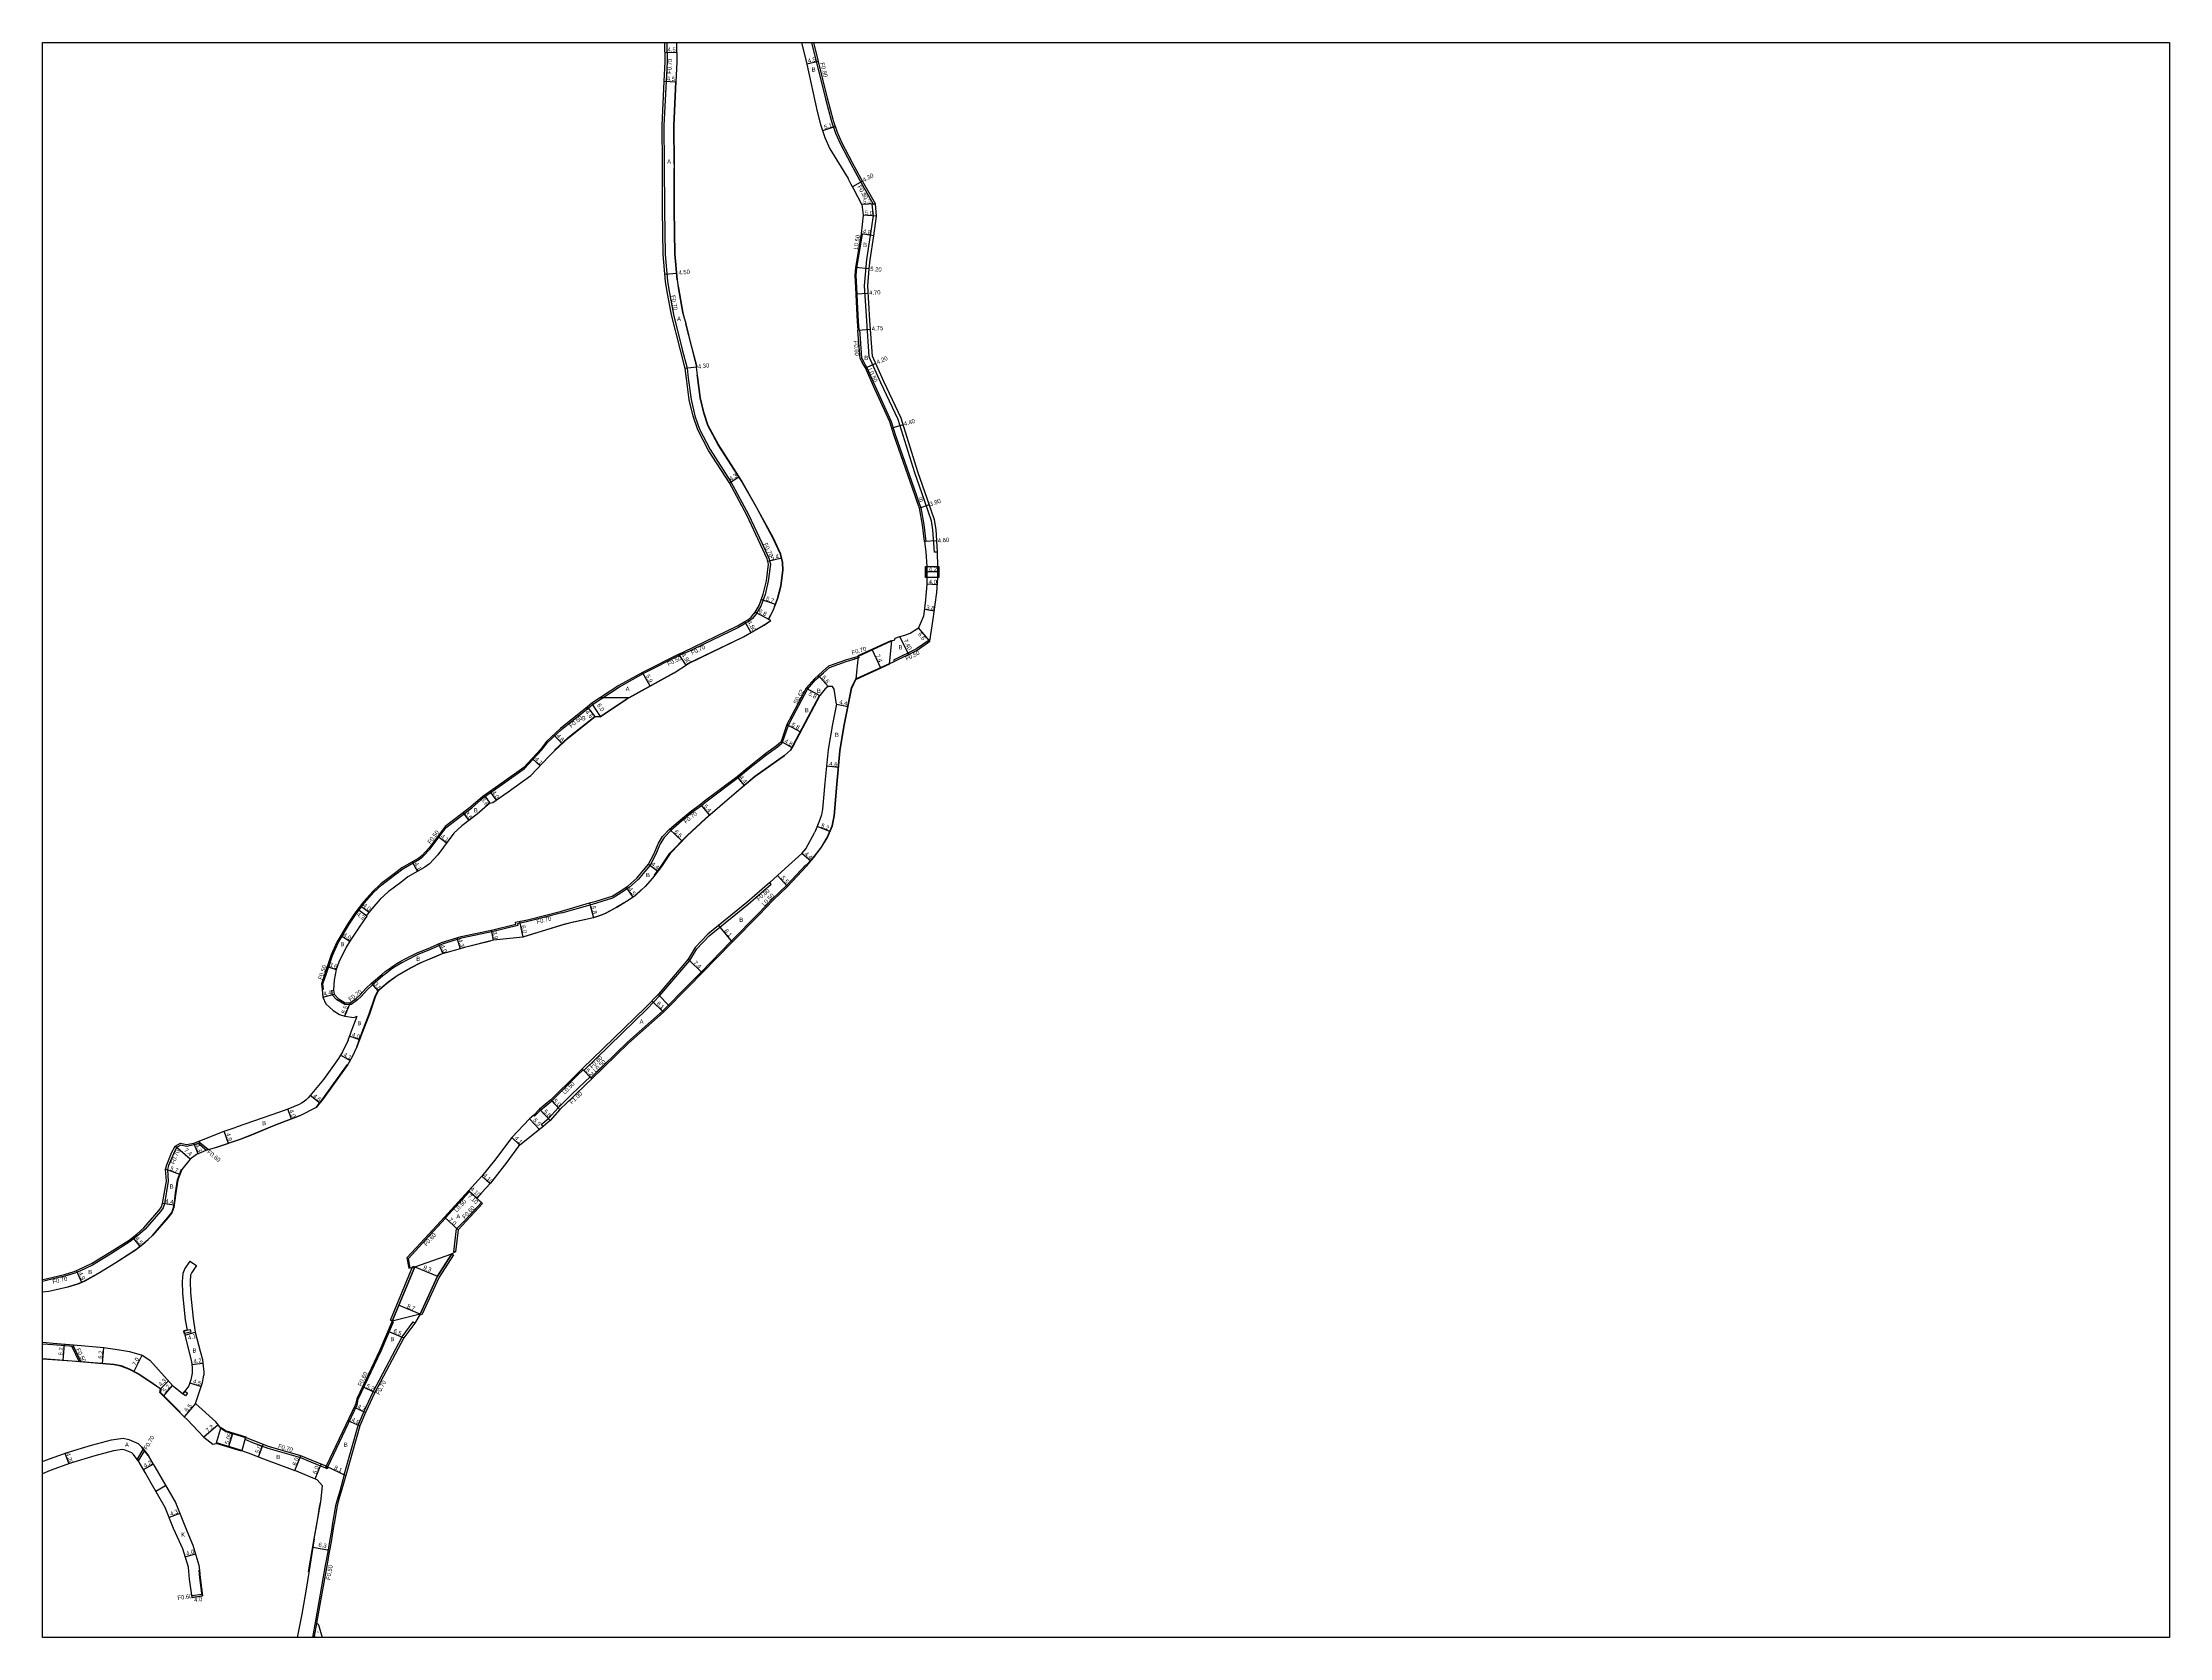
# Model space of a CAD drawing. Header units: metres. Extents: x -8000 to -4000, y -105000 to -102000.
# Drawn here: x -7200 to -6400, y -104400 to -103800 of the extents above; entities that cross this region are included whole.
import ezdxf

# ---------------------------------------------------------------- set-up
doc = ezdxf.new("R2010")
doc.units = ezdxf.units.M
doc.header["$LTSCALE"] = 2.5
for name, color, linetype in [('側溝・桝', 7, 'Continuous'), ('図郭', 7, 'Continuous'), ('幅員', 7, 'Continuous'), ('歩道・分離帯・安全施設', 7, 'Continuous'), ('舗装', 7, 'Continuous'), ('道路', 7, 'Continuous')]:
    doc.layers.add(name, color=color, linetype=linetype)
doc.styles.get("Standard").update_dxf_attribs({"font": ''})
doc.styles.add('YOKO_DECO', font='')
doc.styles.get('Standard').set_extended_font_data('@MS PGothic')
doc.styles.get('YOKO_DECO').set_extended_font_data('MS PGothic')

msp = doc.modelspace()

# ---------------------------------------------------------------- linework, layer by layer
at = {"layer": '側溝・桝'}
for points in [[(-6965.23, -103800), (-6965.05, -103807.28), (-6965.47, -103814.57), (-6966.25, -103831.17), (-6966.14, -103845.76), (-6966.1, -103862.92), (-6965.85, -103879.72), (-6964.96, -103889.77), (-6964.45, -103892.9), (-6962.73, -103902.33), (-6959.42, -103915.51), (-6957.59, -103922.53), (-6957.12, -103926.31), (-6956.06, -103934.28), (-6954.66, -103940.38), (-6952.93, -103945.47), (-6948.93, -103953.07), (-6941.06, -103965.29), (-6934.5, -103977.53), (-6929.35, -103988.51), (-6926.77, -103993.99), (-6926.24, -103996.24), (-6927.02, -104002.58), (-6928.26, -104007.69), (-6929.87, -104012.04), (-6931.41, -104014.62), (-6931.87, -104015.33), (-6932.4, -104016), (-6932.99, -104016.63), (-6933.63, -104017.2), (-6934.32, -104017.72), (-6935.52, -104018.45), (-6938.25, -104020), (-6958.51, -104029.83), (-6958.82, -104029.2)], [(-6910.71, -103800), (-6905.46, -103821.12), (-6903.24, -103829.66), (-6901.75, -103834.12), (-6899.91, -103838.18), (-6896.01, -103845.58), (-6892.75, -103851.65), (-6887.57, -103860.77), (-6886.69, -103860.69)], [(-6863.34, -103991.72), (-6864.54, -103991.74), (-6865.08, -103983.33), (-6865.65, -103979.89), (-6868.32, -103972.34), (-6871.88, -103961.84), (-6878.21, -103941.81), (-6884.71, -103928.07), (-6889.07, -103918.25), (-6890.02, -103904.69), (-6890.82, -103891.5), (-6889.94, -103881.61), (-6887.5, -103865.25), (-6887.89, -103860.8), (-6886.69, -103860.69)], [(-6892.84, -103908.14), (-6893.07, -103904.91), (-6893.46, -103897.5), (-6893.64, -103894.63), (-6893.95, -103887.57), (-6893.73, -103884.75), (-6891.59, -103872.04), (-6892.08, -103871.96)], [(-6893.34, -103908.18), (-6892.74, -103908.14), (-6892.51, -103911.37), (-6891.91, -103918.73), (-6891.16, -103920.04), (-6891.68, -103920.34)], [(-6891.25, -103920.09), (-6890.07, -103922.16), (-6887.01, -103929.06), (-6880.82, -103942.51), (-6879.27, -103947.42), (-6871.31, -103970.37), (-6870.4, -103973.06), (-6869.68, -103975.1), (-6868.48, -103981.32), (-6867.71, -103987.66), (-6868.21, -103987.72)], [(-6994.7, -104050.31), (-6994.69, -104050.3), (-6993.14, -104048.98), (-6982.97, -104042.32), (-6974.04, -104037.39), (-6960.41, -104030.53), (-6958.6, -104029.65), (-6958.82, -104029.2)], [(-6928.08, -104068.26), (-6927.54, -104067.83), (-6923.51, -104064.96), (-6921.88, -104063.53), (-6921.66, -104063.15), (-6919.45, -104056.84), (-6917.65, -104053.38), (-6912.22, -104043.29), (-6909.25, -104039.75), (-6906.24, -104037.08), (-6903.94, -104035.07), (-6897.69, -104032.79), (-6894.39, -104031.82)], [(-6893.1, -104030.8), (-6892.91, -104031.47), (-6894.37, -104031.9)], [(-6866.25, -104025.24), (-6866.53, -104024.83), (-6871.3, -104028.1), (-6879.94, -104032.35), (-6879.72, -104032.8)], [(-7094.85, -104156.2), (-7094.36, -104156.15), (-7094.55, -104154.15), (-7093.37, -104150.55), (-7090.97, -104143.43), (-7088.86, -104138.66), (-7084.59, -104131.52), (-7082.08, -104127.8), (-7078.9, -104123.64), (-7075.49, -104119.79), (-7072.39, -104116.9), (-7067.49, -104113.1), (-7064.54, -104110.86), (-7058.2, -104107.26), (-7056.91, -104106.25), (-7054.14, -104103.28), (-7048.18, -104095.29), (-7038.54, -104087.93), (-7034.13, -104084.07), (-7026.98, -104079.01), (-7018.69, -104073.06), (-7012.27, -104066.23), (-7010.08, -104063.3), (-7004.86, -104058.44), (-6995.24, -104050.74)], [(-6928.03, -104068.32), (-6934.42, -104073.34), (-6938.33, -104076.62), (-6950.56, -104085.77), (-6952.13, -104087.12), (-6956.01, -104089.95), (-6959.65, -104092.91), (-6963.65, -104096.43), (-6966.24, -104099.11), (-6967.75, -104101.48), (-6969.49, -104105.59), (-6971.46, -104109.41), (-6972.06, -104110.19), (-6973.42, -104111.85), (-6976.01, -104114.82), (-6979.39, -104117.91), (-6982.35, -104119.9), (-6985.43, -104121.75), (-6985.51, -104121.78)], [(-6912.58, -104109.72), (-6912.95, -104109.37), (-6920.21, -104117.11), (-6925.6, -104122.27), (-6930.78, -104127.76), (-6940.94, -104138.05), (-6952.27, -104149.67), (-6957.1, -104154.65), (-6966.76, -104164.38), (-6979.96, -104176.08), (-6993.73, -104189.44)], [(-6997.01, -104186.07), (-6996.45, -104186.65), (-6972.64, -104163.55), (-6967.79, -104158.55), (-6956.56, -104145.34), (-6953.9, -104140.99), (-6949.21, -104136.01), (-6934.59, -104124.11), (-6925.92, -104116.6), (-6926.44, -104116)], [(-7004.64, -104127.43), (-7017.49, -104130.71), (-7021.31, -104131.49), (-7021.17, -104132.15), (-7030.96, -104134.6), (-7032.2, -104134.86), (-7042.41, -104136.99), (-7049.69, -104139.24), (-7053.86, -104141.04), (-7059.04, -104143.17), (-7063.04, -104145.22), (-7064.86, -104146.2), (-7066.36, -104147.08), (-7067.82, -104148.02), (-7069.25, -104149.01), (-7070.64, -104150.06), (-7071.99, -104151.16), (-7075.77, -104154.36), (-7077.85, -104156.37), (-7080.04, -104158.72), (-7081.56, -104160.11), (-7083.91, -104161.84), (-7086.31, -104161.94), (-7089.25, -104160.16), (-7090.98, -104158.33), (-7091.21, -104156.6), (-7090.52, -104156.5)], [(-7004.64, -104127.43), (-6994.07, -104124.35), (-6991.53, -104123.7), (-6985.51, -104121.78)], [(-7015.26, -104203.52), (-7014.91, -104203.87), (-7012.69, -104201.67), (-7008.48, -104198.17), (-6998.61, -104188.33), (-6996.66, -104186.43)], [(-7011.76, -104207.75), (-7012.4, -104206.98), (-7009.73, -104204.79), (-7006.1, -104200.74), (-7000.92, -104195.61), (-6996.06, -104191), (-6994.08, -104189.09), (-6993.39, -104189.8)], [(-7141.13, -104213.25), (-7140.87, -104213.9), (-7142.92, -104214.71), (-7145.85, -104215.31), (-7148.02, -104214.85), (-7149.6, -104215.7), (-7150.8, -104218.03), (-7152.58, -104222.39), (-7153.02, -104223.93), (-7152.7, -104228.37), (-7154.13, -104236.85), (-7154.57, -104238.35), (-7155.64, -104239.73), (-7161.42, -104246.45), (-7164.15, -104248.77), (-7167.01, -104251.06), (-7174.43, -104255.8), (-7181.2, -104259.96), (-7186.03, -104262.17), (-7187.87, -104262.98), (-7191.56, -104264.14), (-7198.52, -104265.71), (-7200, -104266.05)], [(-7138.32, -104216.76), (-7141.51, -104214.15)], [(-7137.62, -104216.56), (-7140.87, -104213.9)], [(-7048.45, -104242.18), (-7039.36, -104232.28), (-7039.73, -104231.94)], [(-7044.69, -104254.99), (-7045.29, -104254.92), (-7044.24, -104246.31), (-7041.05, -104242.99), (-7034.94, -104236.34)], [(-7061.7, -104260.9), (-7062.34, -104257.4), (-7055.79, -104250.29), (-7048.38, -104242.25), (-7048.82, -104241.84)], [(-7092.72, -104335.86), (-7081.7, -104312.52), (-7081.26, -104310.39), (-7072.63, -104292.17), (-7067.96, -104281.2), (-7068.51, -104280.96)], [(-7086.61, -104338.87), (-7081.34, -104320.2), (-7079.17, -104315.12), (-7075.6, -104307.55), (-7064.72, -104286.88), (-7060.57, -104281.32), (-7060.01, -104281.74)], [(-7188.35, -104289.9), (-7188.41, -104290.6), (-7196.1, -104289.94), (-7200, -104289.65)], [(-7188.99, -104290.55), (-7186.21, -104296.3)], [(-7188.41, -104290.6), (-7185.63, -104296.35)], [(-7123.63, -104324.78), (-7123.89, -104325.43), (-7121.05, -104326.6), (-7115.25, -104328.84), (-7103.03, -104332.32), (-7098.89, -104334.04), (-7093.56, -104336.23)], [(-7162.13, -104329.07), (-7164.46, -104332.92)], [(-7161.67, -104329.66), (-7164, -104333.51)], [(-7086.61, -104338.87), (-7088.15, -104344.96), (-7089.19, -104348.26), (-7089.76, -104350.42), (-7090.88, -104357), (-7091.06, -104357.92)], [(-7091.06, -104357.92), (-7091.33, -104359.81), (-7092.01, -104363.91), (-7092.72, -104367.76), (-7093.64, -104372.97), (-7097.39, -104393.74), (-7098.41, -104400)], [(-7143.86, -104384.22), (-7139.9, -104383.69)], [(-7143.78, -104384.82), (-7139.81, -104384.28)], [(-7097.01, -104394.72), (-7097.8, -104399.57)]]:
    msp.add_lwpolyline(points, dxfattribs=at)
at = {"layer": '側溝・桝', "flags": 128}
for points in [[(-6894.37, -104031.9), (-6894.57, -104031.23)], [(-6928.47, -104067.77), (-6928.03, -104068.32)]]:
    msp.add_lwpolyline(points, dxfattribs=at)
at = {"layer": '側溝・桝'}
for points in [[(-6995.55, -104050.35), (-6995.01, -104049.92), (-6994.57, -104050.46), (-6995.12, -104050.9)], [(-7144.23, -104285.14), (-7146.68, -104285.64), (-7146.89, -104284.66), (-7144.44, -104284.16), (-7144.23, -104285.14)], [(-7147.2, -104308.34), (-7146.48, -104307.37), (-7145.52, -104308.09), (-7146.24, -104309.05)], [(-7093.56, -104336.23), (-7093.26, -104335.6), (-7092.63, -104335.9), (-7092.93, -104336.53)]]:
    msp.add_lwpolyline(points, close=True, dxfattribs=at)
at = {"layer": '図郭'}
msp.add_lwpolyline([(-6400, -103800), (-6400, -104400), (-7200, -104400), (-7200, -103800)], close=True, dxfattribs=at)
at = {"layer": '幅員'}
for points in [[(-6965.84, -103803.75), (-6961.34, -103803.64)], [(-6908.12, -103807.09), (-6912.49, -103808.17)], [(-6966.17, -103814.54), (-6961.68, -103814.8)], [(-6901.74, -103831.63), (-6906.58, -103833.24)], [(-6891.55, -103852.14), (-6895.29, -103854.26)], [(-6886.69, -103860.69), (-6891.88, -103860.99)], [(-6887.34, -103872.7), (-6892.08, -103871.96)], [(-6886.29, -103865.29), (-6891.28, -103864.99)], [(-6965.89, -103887.18), (-6961.41, -103886.78)], [(-6889.05, -103885.15), (-6894.23, -103884.69)], [(-6889.44, -103894.38), (-6894.14, -103894.66)], [(-6893.34, -103908.18), (-6888.6, -103907.84)], [(-6954.02, -103922.13), (-6958.28, -103922.66)], [(-6890.51, -103922.39), (-6886.67, -103920.69)], [(-6876.32, -103943.81), (-6880.51, -103945.13)], [(-6941.66, -103965.65), (-6938.04, -103963.32)], [(-6866.49, -103973.93), (-6870.16, -103975.23)], [(-6863.62, -103987.43), (-6868.21, -103987.72)], [(-6921.94, -103993.99), (-6927.2, -103995.23)], [(-6863.25, -103999.15), (-6867.45, -103999.13)], [(-6863.42, -104004.04), (-6867.41, -104003.8)], [(-6926.02, -104017.47), (-6932, -104014.25)], [(-6924.32, -104011.46), (-6929.67, -104009.48)], [(-6864.54, -104013.87), (-6868.3, -104013.35)], [(-6933.5, -104022.01), (-6935.88, -104017.84)], [(-6874.23, -104030.1), (-6877.49, -104023.46)], [(-6866.25, -104025.24), (-6870.52, -104020.2)], [(-6957.94, -104034.17), (-6960.63, -104030.08)], [(-6887.96, -104028.44), (-6884.87, -104035.21)], [(-6971.42, -104042.11), (-6974.28, -104036.95)], [(-6992.13, -104053.51), (-6995.01, -104049.92)], [(-6990.11, -104053.56), (-6993.44, -104048.57)], [(-6901.33, -104048.89), (-6897.01, -104049.75)], [(-7007.7, -104060.4), (-7004.57, -104063.77)], [(-6918.07, -104065.29), (-6922.22, -104062.89)], [(-7015.84, -104069.29), (-7012.85, -104072.1)], [(-6935.93, -104079.44), (-6938.76, -104076.07)], [(-6900.56, -104072.7), (-6905.14, -104072.27)], [(-7033.82, -104083.23), (-7031.74, -104086.17)], [(-7031.73, -104081.75), (-7029.42, -104085.02)], [(-6949.04, -104090.66), (-6952.57, -104086.57)], [(-7041.79, -104089.78), (-7039.61, -104092.65)], [(-6959.47, -104100.45), (-6964.13, -104095.92)], [(-6903.85, -104096.86), (-6908.65, -104094.87)], [(-7051.29, -104098.62), (-7048, -104101.07)], [(-7060.94, -104108.24), (-7058.92, -104111.8)], [(-6972.06, -104109.03), (-6968.54, -104111.68)], [(-6911.05, -104107.92), (-6914.4, -104105.07)], [(-6980.51, -104117.82), (-6977.99, -104121.55)], [(-6923.54, -104113.38), (-6919.85, -104117.46)], [(-7077.99, -104128.71), (-7081.41, -104126.11)], [(-7080.35, -104124.72), (-7077.17, -104127.14)], [(-6994.25, -104123.67), (-6992.74, -104129.27)], [(-7087.84, -104135.98), (-7084.41, -104138.04)], [(-7030.33, -104137.74), (-7031.12, -104133.92)], [(-7020.54, -104130.62), (-7019.33, -104136.5)], [(-6945.69, -104132.11), (-6940.58, -104138.4)], [(-7051.05, -104139.07), (-7049.47, -104142.74)], [(-7044.2, -104136.81), (-7042.93, -104140.92)], [(-7092.91, -104147.6), (-7089.5, -104148.75)], [(-6957.21, -104144.87), (-6951.92, -104150.03)], [(-7094.58, -104159.09), (-7090.31, -104158.01)], [(-7073.78, -104156.74), (-7076.24, -104153.84)], [(-7086.26, -104166.23), (-7084.17, -104161.15)], [(-6970.79, -104160.49), (-6966.42, -104164.74)], [(-7080.79, -104175.2), (-7084.55, -104173.84)], [(-7084.36, -104183.01), (-7087.9, -104180.95)], [(-6997.01, -104186.07), (-6993.39, -104189.8)], [(-7095.73, -104199.03), (-7099.33, -104196.16)], [(-7008.82, -104197.8), (-7005.38, -104201.43)], [(-7106.3, -104204.93), (-7107.74, -104201.2)], [(-7016.82, -104204.9), (-7013.04, -104208.9)], [(-7013.03, -104201.3), (-7009.03, -104205.51)], [(-7144.52, -104220.02), (-7150.13, -104215.19)], [(-7141.52, -104218.02), (-7143.12, -104214.03)], [(-7130.06, -104214.16), (-7131.66, -104209.52)], [(-7020.51, -104214.76), (-7023.49, -104211.94)], [(-7148.39, -104225.86), (-7153.73, -104223.86)], [(-7034.5, -104236.74), (-7039.73, -104231.94)], [(-7036.71, -104234.71), (-7039.73, -104231.94)], [(-7034.74, -104226.51), (-7031.72, -104229.27)], [(-7150.46, -104237.31), (-7154.82, -104236.69)], [(-7043.67, -104246.59), (-7048.82, -104241.84)], [(-7163.23, -104252.9), (-7166.05, -104249.39)], [(-7185.26, -104266.42), (-7187.24, -104261.94)], [(-7060.03, -104260.56), (-7051.44, -104264.14)], [(-7058.02, -104278.38), (-7066.05, -104275.04)], [(-7146.51, -104286.31), (-7142.57, -104285.19)], [(-7070.11, -104284.71), (-7064.13, -104287.26)], [(-7191.87, -104289.6), (-7192.32, -104295.83)], [(-7177.42, -104297.03), (-7176.9, -104290.86)], [(-7165.71, -104300.02), (-7162.52, -104293.79)], [(-7155.68, -104306.5), (-7152.68, -104303.42)], [(-7143.89, -104297.28), (-7139.72, -104296.77)], [(-7154.56, -104309.18), (-7151.1, -104305.27)], [(-7144.56, -104304.17), (-7140.3, -104305.64)], [(-7079.67, -104305.64), (-7074.97, -104307.86)], [(-7142.5, -104312.02), (-7146.71, -104316.96)], [(-7085.11, -104318.34), (-7080.68, -104320.44)], [(-7082.78, -104313.4), (-7078.53, -104315.41)], [(-7133.89, -104320.04), (-7139.39, -104324.68)], [(-7129.92, -104328.16), (-7128.47, -104323.33)], [(-7118.8, -104332.08), (-7116.99, -104327.41)], [(-7191.56, -104330.71), (-7190.16, -104334.67)], [(-7161.97, -104336.86), (-7158.33, -104334.76)], [(-7105.1, -104337.2), (-7102.8, -104331.66)], [(-7097.47, -104340.37), (-7095.19, -104334.81)], [(-7093.26, -104335.6), (-7085.94, -104339.06)], [(-7148.37, -104353.32), (-7152.37, -104354.9)], [(-7098.29, -104365.97), (-7092.06, -104367.12)], [(-7146.31, -104369.69), (-7142.48, -104368.51)], [(-7143.77, -104384.92), (-7139.8, -104384.38)]]:
    msp.add_lwpolyline(points, dxfattribs=at)
at = {"layer": '幅員', "flags": 128}
for points in [[(-6904.52, -104042.22), (-6908.24, -104038.03)], [(-6912.74, -104042.94), (-6907.63, -104045.68)], [(-6920.02, -104056.59), (-6914.87, -104059.27)]]:
    msp.add_lwpolyline(points, dxfattribs=at)
at = {"layer": '歩道・分離帯・安全施設'}
for points in [[(-6962.44, -103845.75), (-6962.55, -103831.24), (-6961.78, -103814.77)], [(-6961.28, -103889.31), (-6962.15, -103879.53), (-6962.4, -103862.89), (-6962.43, -103847.42)], [(-6958.46, -103904.14), (-6959.11, -103901.55), (-6960.8, -103892.27), (-6960.98, -103891.18)], [(-6953.91, -103922.14), (-6955.83, -103914.61), (-6958.03, -103905.87)], [(-6927, -104016.94), (-6925.25, -104013.68), (-6923.58, -104009.18), (-6922.32, -104004.37), (-6921.55, -103998.54), (-6921.67, -103995.56), (-6922.4, -103992.47), (-6925.19, -103986.55), (-6931.38, -103975.05), (-6937.23, -103964.77), (-6945.9, -103951.3), (-6949.7, -103944.08), (-6951.29, -103939.43), (-6952.61, -103933.66), (-6953.65, -103925.86), (-6953.74, -103925.19)], [(-6957.04, -104033.46), (-6936.39, -104023.54), (-6928.57, -104019.1), (-6926.07, -104017.39)], [(-7007.38, -104066.26), (-7002.25, -104061.47), (-6992.17, -104053.4), (-6990.23, -104053.53), (-6980.42, -104046.97), (-6962.52, -104037.07)], [(-6912.66, -104109.65), (-6909.6, -104106.07), (-6907.05, -104102.65), (-6904.86, -104099.03), (-6903.03, -104094.61), (-6902.26, -104090.86), (-6901.26, -104078.97), (-6900.06, -104066.41), (-6898.63, -104057.3), (-6895.72, -104042.78), (-6894.13, -104039.36)], [(-6939.9, -104082.63), (-6932.1, -104076.09), (-6920.98, -104068.16), (-6918.69, -104066.17), (-6917.61, -104064.31), (-6913.16, -104055.76), (-6907.72, -104045.64)], [(-6969.81, -104113.19), (-6967.29, -104109.85), (-6964.04, -104105), (-6957.55, -104098.34), (-6950.67, -104091.94)], [(-6984.04, -104125.23), (-6980.36, -104123.03), (-6977.09, -104120.83), (-6974.78, -104118.72)], [(-7003.63, -104131.66), (-7000.23, -104130.76), (-6992.79, -104129.19), (-6990.17, -104128.32), (-6988.27, -104127.5), (-6984.04, -104125.23)], [(-7019.36, -104136.4), (-7003.63, -104131.66)], [(-7081.84, -104177.82), (-7079.93, -104172.52), (-7077.11, -104165.42), (-7074.96, -104159.09), (-7073.86, -104156.68), (-7070.04, -104153.44), (-7066.66, -104150.98), (-7061.58, -104148.07), (-7057.69, -104146.07), (-7052.74, -104144.04), (-7049.5, -104142.64), (-7048.35, -104142.32)], [(-7042.97, -104140.79), (-7041.34, -104140.33), (-7031.5, -104137.88)], [(-7097.1, -104200.58), (-7094.53, -104197.35), (-7085.3, -104184.42)], [(-7134.54, -104215.6), (-7125.66, -104212.53), (-7121.47, -104210.94), (-7112.74, -104207.31), (-7103.24, -104203.64)], [(-7158.66, -104248.76), (-7152.85, -104242), (-7151.42, -104240.15), (-7150.69, -104238.25), (-7150.42, -104236.33), (-7149.93, -104232.72), (-7149.22, -104227.78), (-7147.75, -104223.87)], [(-7200, -104270.02), (-7197.62, -104269.71), (-7190.49, -104268.1), (-7186.42, -104266.82), (-7184.18, -104265.83), (-7179.22, -104263.09), (-7172.47, -104258.93), (-7164.85, -104254.08), (-7161.73, -104251.57), (-7160.29, -104250.25)], [(-7200, -104295.07), (-7188.82, -104295.88), (-7173, -104297.2), (-7170.48, -104297.74), (-7167.19, -104299.04), (-7164.06, -104300.64), (-7161.95, -104302.05), (-7158.37, -104304.45), (-7155.47, -104306.41), (-7155.65, -104307.82), (-7148.21, -104315.19)], [(-7158.42, -104334.81), (-7160.2, -104331.71), (-7161.75, -104329.72), (-7162.72, -104328.49)], [(-7095.57, -104349.27), (-7095.91, -104351.03), (-7096.35, -104353.61), (-7097, -104357.49), (-7097.92, -104362.89)], [(-7097.92, -104362.89), (-7100.13, -104375.3)], [(-7139.9, -104384.39), (-7140.82, -104377.58), (-7141.09, -104374.71)]]:
    msp.add_lwpolyline(points, dxfattribs=at)
at = {"layer": '舗装'}
for points in [[(-6990.19, -104046.45), (-6979.22, -104046.43)], [(-6968.5, -104158.13), (-6964.2, -104162.51)], [(-7060.03, -104260.56), (-7046, -104255.73)], [(-7157.42, -104344.95), (-7153.7, -104342.8)]]:
    msp.add_lwpolyline(points, dxfattribs=at)
at = {"layer": '道路'}
for points in [[(-6958.82, -104029.2), (-6938.57, -104019.38), (-6935.88, -104017.84), (-6934.71, -104017.14), (-6934.08, -104016.66), (-6933.48, -104016.13), (-6932.94, -104015.55), (-6932.44, -104014.92), (-6932, -104014.25), (-6930.5, -104011.74), (-6928.93, -104007.49), (-6927.71, -104002.46), (-6926.95, -103996.28), (-6927.43, -103994.22), (-6929.98, -103988.8), (-6935.13, -103977.85), (-6941.66, -103965.65), (-6949.53, -103953.42), (-6953.57, -103945.75), (-6955.34, -103940.58), (-6956.75, -103934.4), (-6957.82, -103926.4), (-6958.28, -103922.66), (-6960.1, -103915.68), (-6963.41, -103902.48), (-6965.14, -103893.02), (-6965.65, -103889.86), (-6966.55, -103879.76), (-6966.8, -103862.93), (-6966.84, -103845.77), (-6966.95, -103831.16), (-6966.17, -103814.54), (-6965.75, -103807.27), (-6965.93, -103800)], [(-6961.68, -103814.77), (-6961.25, -103807.35), (-6961.43, -103800)], [(-6914.52, -103800), (-6912.49, -103808.17), (-6908.65, -103825.92)], [(-6886.69, -103860.69), (-6892.05, -103851.26), (-6895.3, -103845.2), (-6899.19, -103837.83), (-6901, -103833.83), (-6902.47, -103829.43), (-6904.69, -103820.92), (-6909.88, -103800)], [(-6962.34, -103845.74), (-6962.45, -103831.25), (-6961.68, -103814.77)], [(-6908.65, -103825.92), (-6907.36, -103830.88), (-6905.76, -103835.7), (-6903.83, -103839.94), (-6897.01, -103851.11)], [(-6962.33, -103847.42), (-6962.34, -103845.74)], [(-6961.18, -103889.3), (-6962.06, -103879.52), (-6962.3, -103862.89), (-6962.33, -103847.42)], [(-6891.88, -103860.99), (-6894.8, -103855.13), (-6895.81, -103853.35), (-6897.01, -103851.11)], [(-6891.88, -103860.99), (-6891.28, -103864.99), (-6892.08, -103871.96)], [(-6889.05, -103885.15), (-6888.75, -103881.76), (-6887.34, -103872.7), (-6886.29, -103865.29), (-6886.69, -103860.69)], [(-6892.08, -103871.96), (-6894.23, -103884.69), (-6894.45, -103887.56), (-6894.14, -103894.66), (-6893.96, -103897.52), (-6893.57, -103904.95), (-6893.34, -103908.18)], [(-6863.35, -103991.66), (-6863.89, -103983.19), (-6864.48, -103979.59), (-6867.19, -103971.94), (-6870.74, -103961.46), (-6877.09, -103941.37), (-6883.62, -103927.57), (-6887.88, -103917.96), (-6888.83, -103904.61), (-6889.62, -103891.51), (-6889.05, -103885.15)], [(-6960.88, -103891.16), (-6961.18, -103889.3)], [(-6958.36, -103904.12), (-6959.01, -103901.53), (-6960.7, -103892.25), (-6960.88, -103891.16)], [(-6957.93, -103905.85), (-6958.36, -103904.12)], [(-6953.81, -103922.11), (-6955.73, -103914.58), (-6957.93, -103905.85)], [(-6891.68, -103920.34), (-6892.49, -103918.91), (-6893.11, -103911.41), (-6893.34, -103908.18)], [(-6953.64, -103925.17), (-6954.02, -103922.13), (-6953.81, -103922.11)], [(-6926.92, -104016.99), (-6925.16, -104013.72), (-6923.49, -104009.21), (-6922.22, -104004.39), (-6921.45, -103998.54), (-6921.57, -103995.54), (-6922.31, -103992.43), (-6925.1, -103986.5), (-6931.29, -103975), (-6937.15, -103964.72), (-6945.81, -103951.25), (-6949.61, -103944.04), (-6951.19, -103939.4), (-6952.51, -103933.64), (-6953.55, -103925.85), (-6953.64, -103925.17)], [(-6868.21, -103987.72), (-6868.97, -103981.4), (-6870.16, -103975.23), (-6870.87, -103973.22), (-6871.78, -103970.53), (-6879.74, -103947.58), (-6881.28, -103942.69), (-6887.46, -103929.27), (-6890.51, -103922.39), (-6891.68, -103920.34)], [(-6868.21, -103987.72), (-6867.76, -103991.55), (-6867.44, -103997.08), (-6867.45, -104001.19), (-6867.41, -104003.8), (-6867.58, -104006.64), (-6867.97, -104010.93)], [(-6866.25, -104025.24), (-6864.96, -104016.95), (-6864.2, -104011.45), (-6863.59, -104006.88), (-6863.25, -104001.2), (-6863.24, -103997.09), (-6863.35, -103991.66)], [(-6867.97, -104010.93), (-6868.64, -104015.77), (-6870.52, -104020.2)], [(-6956.99, -104033.55), (-6936.35, -104023.63), (-6928.52, -104019.18), (-6926.02, -104017.47)], [(-6926.02, -104017.47), (-6926.92, -104016.99)], [(-6893.1, -104030.8), (-6880.67, -104025.09), (-6879.39, -104024.71), (-6879.29, -104024.01), (-6877.49, -104023.46), (-6875.62, -104022.95), (-6873.6, -104022.13), (-6870.52, -104020.2)], [(-6960.63, -104030.08), (-6974.28, -104036.95), (-6983.23, -104041.9), (-6993.44, -104048.57), (-6995.01, -104049.92), (-7005.19, -104058.06), (-7010.45, -104062.97), (-7012.66, -104065.91), (-7019.03, -104072.68), (-7027.27, -104078.6), (-7034.44, -104083.67), (-7038.86, -104087.55), (-7048.54, -104094.93), (-7054.52, -104102.96), (-7057.25, -104105.88), (-7058.48, -104106.84), (-7064.82, -104110.44), (-7067.79, -104112.7), (-7072.71, -104116.52), (-7075.84, -104119.44), (-7079.29, -104123.32), (-7082.48, -104127.51), (-7085.01, -104131.25), (-7089.31, -104138.43), (-7091.44, -104143.24), (-7093.85, -104150.39), (-7095.05, -104154.1), (-7094.85, -104156.2)], [(-6960.63, -104030.08), (-6958.82, -104029.2)], [(-6904.26, -104034.53), (-6897.88, -104032.2), (-6893.1, -104030.8)], [(-6879.72, -104032.8), (-6871.04, -104028.53), (-6866.25, -104025.24)], [(-7007.32, -104066.33), (-7002.18, -104061.55), (-6992.13, -104053.51), (-6990.2, -104053.63), (-6980.37, -104047.06), (-6962.47, -104037.16)], [(-6962.47, -104037.16), (-6956.99, -104033.55)], [(-6904.26, -104034.53), (-6906.65, -104036.62), (-6909.69, -104039.32), (-6912.74, -104042.94), (-6918.19, -104053.09), (-6920.02, -104056.59), (-6922.22, -104062.89)], [(-6912.58, -104109.72), (-6909.52, -104106.13), (-6906.97, -104102.7), (-6904.77, -104099.08), (-6902.93, -104094.64), (-6902.16, -104090.87), (-6901.16, -104078.98), (-6899.96, -104066.42), (-6898.53, -104057.32), (-6895.62, -104042.82), (-6894.03, -104039.4)], [(-6894.03, -104039.4), (-6881.56, -104033.7), (-6879.72, -104032.8)], [(-6907.63, -104045.68), (-6913.07, -104055.81), (-6917.53, -104064.36), (-6918.61, -104066.23), (-6920.92, -104068.24), (-6932.04, -104076.17), (-6939.83, -104082.71)], [(-6901.33, -104048.89), (-6901.95, -104044.94), (-6902.3, -104043.28), (-6902.82, -104042.22), (-6904.52, -104042.22), (-6905.62, -104043.19), (-6907.63, -104045.68)], [(-6901.33, -104048.89), (-6902.84, -104056.46)], [(-6985.74, -104121.12), (-6982.72, -104119.31), (-6979.82, -104117.36), (-6976.51, -104114.33), (-6973.95, -104111.4), (-6972.61, -104109.76), (-6972.06, -104109.03), (-6970.12, -104105.29), (-6968.37, -104101.15), (-6966.79, -104098.68), (-6964.13, -104095.92), (-6960.1, -104092.37), (-6956.43, -104089.4), (-6952.57, -104086.57), (-6951, -104085.22), (-6938.76, -104076.07), (-6934.86, -104072.8), (-6927.91, -104067.33), (-6923.9, -104064.47), (-6922.36, -104063.13), (-6922.22, -104062.89)], [(-6902.84, -104056.46), (-6904.54, -104065.99), (-6905.74, -104078.54), (-6906.67, -104088.37), (-6906.76, -104089.1), (-6906.88, -104089.83), (-6907.05, -104090.55), (-6907.24, -104091.26), (-6907.47, -104091.96), (-6907.74, -104092.65), (-6909.57, -104097.09)], [(-7031.74, -104086.17), (-7030.69, -104085.87), (-7029.42, -104085.02), (-7024.9, -104081.94), (-7016.31, -104075.78), (-7009.51, -104068.55), (-7007.32, -104066.33)], [(-7031.74, -104086.17), (-7036.58, -104090.33), (-7042.33, -104094.72), (-7045.25, -104097.38), (-7051.37, -104105.59), (-7054.47, -104108.92), (-7056.2, -104110.26), (-7062.56, -104113.87), (-7065.29, -104115.95), (-7069.98, -104119.44), (-7072.98, -104122.23), (-7076.2, -104125.86), (-7078.23, -104128.53), (-7077.99, -104128.71)], [(-6939.83, -104082.71), (-6950.61, -104092.01)], [(-6950.61, -104092.01), (-6957.48, -104098.41), (-6963.96, -104105.06), (-6967.21, -104109.91), (-6969.73, -104113.25)], [(-6914.4, -104105.07), (-6912.96, -104103.38), (-6909.57, -104097.09)], [(-6993.39, -104189.8), (-6979.62, -104176.45), (-6966.42, -104164.74), (-6956.75, -104155), (-6951.92, -104150.03), (-6940.58, -104138.4), (-6930.42, -104128.11), (-6925.25, -104122.62), (-6919.85, -104117.46), (-6912.58, -104109.72)], [(-6914.4, -104105.07), (-6920.65, -104110.76), (-6926.44, -104116)], [(-6926.44, -104116), (-6935.1, -104123.5), (-6949.76, -104135.43), (-6954.54, -104140.5), (-6957.21, -104144.87), (-6968.38, -104158.01), (-6973.21, -104162.98), (-6997.01, -104186.07)], [(-6974.72, -104118.79), (-6977.03, -104120.9), (-6980.31, -104123.11), (-6983.99, -104125.31)], [(-6969.73, -104113.25), (-6970.56, -104114.35), (-6973.29, -104117.48), (-6974.72, -104118.79)], [(-7090.52, -104156.5), (-7090.31, -104158.01), (-7088.8, -104159.61), (-7086.13, -104161.23), (-7084.16, -104161.15), (-7082.01, -104159.57), (-7080.53, -104158.23), (-7078.35, -104155.88), (-7076.24, -104153.84), (-7072.44, -104150.62), (-7071.07, -104149.51), (-7069.66, -104148.45), (-7068.21, -104147.44), (-7066.73, -104146.48), (-7065.2, -104145.59), (-7063.36, -104144.6), (-7059.33, -104142.53), (-7054.13, -104140.39), (-7049.93, -104138.58), (-7042.59, -104136.31), (-7032.34, -104134.17), (-7031.12, -104133.92), (-7022, -104131.63), (-7022.14, -104130.95), (-7017.65, -104130.03), (-7004.82, -104126.75)], [(-7004.82, -104126.75), (-6994.25, -104123.67), (-6991.72, -104123.03), (-6985.74, -104121.12)], [(-6983.99, -104125.31), (-6988.22, -104127.59), (-6990.12, -104128.4), (-6992.74, -104129.27), (-7000.18, -104130.85), (-7003.5, -104131.72)], [(-7077.99, -104128.71), (-7078.99, -104130.02), (-7081.38, -104133.56), (-7084.41, -104138.04)], [(-7003.5, -104131.72), (-7019.33, -104136.5)], [(-7084.41, -104138.04), (-7085.75, -104140.28), (-7088.56, -104145.96)], [(-7048.32, -104142.41), (-7049.47, -104142.74), (-7052.7, -104144.13), (-7057.65, -104146.16), (-7061.54, -104148.16), (-7066.6, -104151.06), (-7069.98, -104153.52), (-7073.78, -104156.74), (-7074.87, -104159.12), (-7077.02, -104165.46), (-7079.83, -104172.55), (-7081.74, -104177.85)], [(-7042.93, -104140.92), (-7048.32, -104142.41)], [(-7030.33, -104137.74), (-7041.32, -104140.42), (-7042.93, -104140.92)], [(-7019.33, -104136.5), (-7030.33, -104137.74)], [(-7088.56, -104145.96), (-7089.5, -104148.75), (-7090.33, -104152.67), (-7090.52, -104156.5)], [(-7094.85, -104156.2), (-7094.58, -104159.09), (-7093.48, -104161.63), (-7090.73, -104164.11), (-7088.3, -104165.61), (-7086.26, -104166.23), (-7082.86, -104166.75), (-7081.65, -104166.28)], [(-7085.1, -104175.36), (-7083.57, -104171.14), (-7081.65, -104166.28)], [(-7085.1, -104175.36), (-7087.13, -104179.63), (-7088.66, -104182.25), (-7094.31, -104190.16)], [(-7081.74, -104177.85), (-7083.51, -104181.54), (-7085.22, -104184.48)], [(-7094.31, -104190.16), (-7098.12, -104194.64), (-7099.33, -104196.16), (-7100.04, -104196.97), (-7100.81, -104197.72), (-7101.65, -104198.39), (-7102.55, -104198.99), (-7103.49, -104199.51), (-7107.74, -104201.2)], [(-7085.22, -104184.48), (-7094.45, -104197.41), (-7097.02, -104200.64)], [(-6993.39, -104189.8), (-6995.36, -104191.72), (-7000.22, -104196.33), (-7005.38, -104201.43), (-7009.03, -104205.51), (-7011.76, -104207.75), (-7013.04, -104208.9), (-7020.51, -104214.76), (-7020.96, -104215.23), (-7025.36, -104221.22), (-7031.52, -104229.05), (-7034.92, -104232.76), (-7036.71, -104234.71)], [(-6997.01, -104186.07), (-6998.96, -104187.97), (-7008.82, -104197.8), (-7013.03, -104201.3), (-7015.26, -104203.52)], [(-7140.89, -104213.15), (-7131.66, -104209.52), (-7127.22, -104207.99)], [(-7103.21, -104203.74), (-7112.7, -104207.41), (-7121.44, -104211.04), (-7125.62, -104212.62), (-7134.51, -104215.69)], [(-7107.74, -104201.2), (-7110.83, -104202.39), (-7127.22, -104207.99)], [(-7097.02, -104200.64), (-7103.21, -104203.74)], [(-7015.26, -104203.52), (-7016.82, -104204.9), (-7023.49, -104211.94)], [(-7200, -104265.33), (-7198.68, -104265.03), (-7191.74, -104263.47), (-7188.11, -104262.33), (-7186.32, -104261.53), (-7181.53, -104259.34), (-7174.81, -104255.2), (-7167.42, -104250.49), (-7164.59, -104248.23), (-7161.92, -104245.96), (-7156.18, -104239.28), (-7155.21, -104238.02), (-7154.82, -104236.69), (-7153.41, -104228.33), (-7153.73, -104223.86), (-7153.24, -104222.16), (-7151.44, -104217.74), (-7150.13, -104215.19), (-7148.13, -104214.11), (-7145.85, -104214.6), (-7143.12, -104214.03), (-7140.89, -104213.15)], [(-7134.51, -104215.69), (-7138.53, -104216.82), (-7142.11, -104218.26), (-7144.52, -104220.02), (-7147.66, -104223.9)], [(-7023.49, -104211.94), (-7030.04, -104220.53), (-7034.74, -104226.51), (-7039.73, -104231.94)], [(-7147.66, -104223.9), (-7149.12, -104227.81), (-7149.83, -104232.73), (-7150.32, -104236.34), (-7150.6, -104238.27), (-7151.33, -104240.2), (-7152.77, -104242.07), (-7158.58, -104248.82)], [(-7039.73, -104231.94), (-7048.82, -104241.84)], [(-7034.5, -104236.74), (-7040.61, -104243.4), (-7043.67, -104246.59), (-7044.69, -104254.99)], [(-7036.71, -104234.71), (-7034.5, -104236.74)], [(-7048.82, -104241.84), (-7056.23, -104249.88), (-7062.98, -104257.21), (-7062.28, -104261.02)], [(-7160.22, -104250.32), (-7161.66, -104251.64), (-7164.79, -104254.16), (-7172.42, -104259.02), (-7179.17, -104263.17), (-7184.13, -104265.92), (-7186.38, -104266.92), (-7190.46, -104268.2), (-7197.6, -104269.81), (-7200, -104270.12)], [(-7158.58, -104248.82), (-7160.22, -104250.32)], [(-7044.69, -104254.99), (-7046, -104255.73), (-7051.44, -104264.14), (-7058.02, -104278.38), (-7060.01, -104281.74)], [(-7144.55, -104258.39), (-7146.51, -104261.25), (-7147.25, -104263.04), (-7147.48, -104266.04), (-7147.33, -104270.6), (-7146.32, -104280.45), (-7145.62, -104284.4), (-7146.89, -104284.66), (-7146.51, -104286.31), (-7144.03, -104296.17), (-7143.75, -104298.4), (-7143.78, -104300.63), (-7144.16, -104303.03), (-7144.95, -104305.32), (-7147.2, -104308.34)], [(-7144.55, -104258.39), (-7142.08, -104260.08)], [(-7142.08, -104260.08), (-7143.86, -104262.69), (-7144.3, -104263.74), (-7144.47, -104266.1), (-7144.33, -104270.4), (-7143.34, -104280.03), (-7142.57, -104285.19), (-7141.95, -104287.56)], [(-7062.28, -104261.02), (-7060.03, -104260.56), (-7068.51, -104280.96)], [(-7141.95, -104287.56), (-7140.72, -104292.25), (-7139.89, -104295.4), (-7139.72, -104296.77), (-7139.32, -104300.06), (-7139.29, -104300.27), (-7139.28, -104300.49), (-7139.28, -104300.7), (-7139.29, -104300.92), (-7139.31, -104301.13), (-7139.34, -104301.35)], [(-7068.51, -104280.96), (-7073.18, -104291.93), (-7081.83, -104310.2), (-7082.27, -104312.33), (-7093.26, -104335.6)], [(-7060.01, -104281.74), (-7064.13, -104287.26), (-7074.97, -104307.86), (-7078.53, -104315.41), (-7080.68, -104320.44), (-7085.94, -104339.06)], [(-7200, -104288.95), (-7196.04, -104289.24), (-7188.35, -104289.9)], [(-7148.35, -104315.33), (-7155.86, -104307.9), (-7155.68, -104306.5), (-7158.48, -104304.62), (-7162.06, -104302.22), (-7164.16, -104300.82), (-7167.27, -104299.22), (-7170.53, -104297.93), (-7173.03, -104297.4), (-7188.84, -104296.08), (-7200, -104295.27)], [(-7188.35, -104289.9), (-7176.9, -104290.86), (-7171.02, -104291.84), (-7167.28, -104292.48), (-7162.52, -104293.79), (-7159.69, -104295.7), (-7153.1, -104302.93), (-7151.1, -104305.27), (-7149.52, -104306.51), (-7147.2, -104308.34)], [(-7123.63, -104324.78), (-7131.1, -104322.54), (-7132.89, -104321.21), (-7134.88, -104318.86), (-7142.5, -104312.02), (-7139.78, -104304.12), (-7139.34, -104301.35)], [(-7146.71, -104316.96), (-7148.35, -104315.33)], [(-7146.71, -104316.96), (-7145.54, -104318.01), (-7141.47, -104322.42), (-7139.39, -104324.68), (-7135.93, -104327.34), (-7134.64, -104327.01), (-7134.56, -104326.77), (-7125.08, -104329.62), (-7124.11, -104329.99)], [(-7200, -104333.81), (-7198.75, -104333.25), (-7190.76, -104330.43), (-7181.54, -104327.6), (-7174.1, -104325.64), (-7169.63, -104325.04), (-7167.54, -104325.58), (-7164.03, -104327.02), (-7162.64, -104328.42)], [(-7093.26, -104335.6), (-7098.62, -104333.4), (-7102.8, -104331.66), (-7115.03, -104328.18), (-7120.79, -104325.95), (-7123.63, -104324.78)], [(-7150.75, -104358.99), (-7153.87, -104351.1), (-7159.15, -104341.95), (-7161.39, -104337.88), (-7163.61, -104334), (-7165.8, -104331.2), (-7166.41, -104330.58), (-7168.87, -104329.57), (-7169.88, -104329.31), (-7173.28, -104329.77), (-7180.39, -104331.64), (-7189.44, -104334.42), (-7197.19, -104337.15), (-7200, -104338.42)], [(-7162.64, -104328.42), (-7161.67, -104329.66), (-7160.12, -104331.65), (-7158.33, -104334.76)], [(-7158.33, -104334.76), (-7157.74, -104335.79), (-7149.99, -104349.22), (-7145.77, -104359.9), (-7143.48, -104365.26), (-7141.18, -104372.75), (-7140.99, -104374.7)], [(-7124.11, -104329.99), (-7122.64, -104330.59), (-7116.83, -104332.84), (-7105.1, -104337.2)], [(-7094.68, -104343), (-7096.74, -104340.68), (-7105.1, -104337.2)], [(-7097.81, -104362.93), (-7095.37, -104348.98), (-7094.68, -104343)], [(-7085.94, -104339.06), (-7087.64, -104345.13), (-7088.68, -104348.41), (-7089.24, -104350.53), (-7090.35, -104357.1), (-7090.42, -104357.44)], [(-7143.77, -104384.92), (-7144.7, -104378.03), (-7145.12, -104373.54), (-7147.25, -104366.64), (-7150.75, -104358.99)], [(-7090.42, -104357.44), (-7090.81, -104359.89), (-7091.49, -104364), (-7092.2, -104367.86), (-7093.12, -104373.06), (-7096.87, -104393.83), (-7097.01, -104394.72), (-7096.66, -104394.79), (-7096.37, -104394.97), (-7096.22, -104395.24), (-7094.82, -104400)], [(-7097.81, -104362.93), (-7100.72, -104381.12), (-7102.46, -104391.2), (-7104.24, -104400)], [(-7140.99, -104374.7), (-7140.72, -104377.57), (-7139.8, -104384.38)], [(-7143.77, -104384.92), (-7139.8, -104384.38)], [(-7097.5, -104400), (-7097.53, -104399.57), (-7097.8, -104399.57), (-7097.87, -104400)]]:
    msp.add_lwpolyline(points, dxfattribs=at)
for points in [[(-6867.45, -104001.19), (-6867.85, -104001.19), (-6867.84, -103997.08), (-6867.44, -103997.08)], [(-6863.24, -103997.09), (-6863.25, -104001.2), (-6867.45, -104001.19), (-6867.44, -103997.08)], [(-6863.24, -103997.09), (-6862.84, -103997.09), (-6862.85, -104001.2), (-6863.25, -104001.2)], [(-6894.03, -104039.4), (-6893.1, -104030.8), (-6880.67, -104025.09), (-6881.56, -104033.7)], [(-6893.1, -104030.8), (-6893.19, -104030.62), (-6880.75, -104024.91), (-6880.67, -104025.09)], [(-6881.56, -104033.7), (-6881.47, -104033.88), (-6893.95, -104039.58), (-6894.03, -104039.4)], [(-7046, -104255.73), (-7051.44, -104264.14), (-7058.02, -104278.38), (-7068.51, -104280.96), (-7060.03, -104260.56)], [(-7046, -104255.73), (-7045.41, -104256.11), (-7050.83, -104264.47), (-7057.38, -104278.67), (-7058.02, -104278.38), (-7051.44, -104264.14)], [(-7068.51, -104280.96), (-7069.16, -104280.69), (-7060.67, -104260.3), (-7060.03, -104260.56)], [(-7134.56, -104326.77), (-7125.08, -104329.62), (-7125.15, -104329.86), (-7134.64, -104327.01)], [(-7125.08, -104329.62), (-7134.56, -104326.77), (-7132.89, -104321.21), (-7131.1, -104322.54), (-7123.63, -104324.78), (-7125.08, -104329.62)], [(-7132.89, -104321.21), (-7132.75, -104321.01), (-7130.99, -104322.31), (-7123.56, -104324.54), (-7123.63, -104324.78), (-7131.1, -104322.54)]]:
    msp.add_lwpolyline(points, close=True, dxfattribs=at)

# ---------------------------------------------------------------- texts
at = {"layer": '側溝・桝'}
for s, rotation, p in [('F0.70', 86.70006, (-6963.53, -103811.79)), ('F0.80', 283.94923, (-6907.51, -103807.72)), ('F0.80', 299.60076, (-6893.54, -103854.25)), ('L0.50', 80.40575, (-6893.4, -103877.97)), ('F0.70', 280.32659, (-6963.69, -103895.21)), ('F0.60', 274.68127, (-6894.88, -103912.28)), ('L0.50', 293.91378, (-6889.52, -103922.94)), ('F0.70', 295.21183, (-6928.92, -103988.67)), ('F0.50', 26.70874, (-6964.54, -104034.66)), ('F0.70', 25.88937, (-6955.63, -104030.41)), ('F0.70', 16.29014, (-6895.41, -104030.33)), ('F0.50', 26.14404, (-6875.01, -104032.56)), ('S0.62', 61.74214, (-6916.29, -104049.02)), ('F0.50', 38.66885, (-7001.17, -104057.85)), ('F0.70', 39.08267, (-6958, -104093.95)), ('F0.50', 53.32585, (-7054.1, -104101.64)), ('F0.80', 40.89473, (-6930.62, -104123.02)), ('L0.50', 46.65468, (-6928.48, -104125.02)), ('F0.70', 14.32869, (-7013.96, -104131.63)), ('F0.50', 71.95595, (-7094.85, -104152.73)), ('F0.70', 36.34575, (-7084.24, -104160.79)), ('F0.80', 44.13176, (-6993.31, -104186.07)), ('L0.50', 44.13176, (-6991.98, -104187.52)), ('L0.50', 44.93249, (-7003.61, -104195.8)), ('F1.00', 44.13176, (-7000.88, -104199.51)), ('F0.70', 67.77624, (-7150.47, -104222.13)), ('F0.60', 320.70555, (-7138.24, -104217.66)), ('L0.50', 47.4357, (-7044.19, -104240.16)), ('F0.60', 46.13925, (-7041.18, -104242.64)), ('F0.60', 47.34834, (-7055.67, -104252.85)), ('F0.70', 12.74907, (-7196.07, -104266.99)), ('F0.50', 295.79342, (-7187.43, -104291.65)), ('F0.60', 64.64304, (-7080.07, -104305.68)), ('F0.70', 62.23474, (-7073.32, -104308.86)), ('F0.70', 58.85248, (-7160.71, -104329.52)), ('F0.70', 344.08618, (-7111.56, -104328.72)), ('F0.50', 80, (-7091.8, -104378.47)), ('F0.60', 7.71228, (-7149.16, -104385.92))]:
    msp.add_text(s, height=1.6, rotation=rotation, dxfattribs=at).set_placement(p)
at = {"layer": '幅員'}
for s, rotation, p in [('4.5', 1.34872, (-6964.89, -103803.47)), ('4.5', 13.94923, (-6911.95, -103807.74)), ('4.5', 356.70205, (-6965.21, -103814.34)), ('5.1', 18.39981, (-6905.77, -103832.67)), ('4.30', 29.60076, (-6890.99, -103852.57)), ('5.2', 3.27317, (-6891.3, -103860.63)), ('5.0', 356.55238, (-6890.77, -103864.8)), ('4.8', 351.13464, (-6891.57, -103871.76)), ('4.50', 5.09327, (-6960.73, -103887.38)), ('5.20', 354.91198, (-6888.74, -103885.89)), ('4.70', 3.45238, (-6889.07, -103894.96)), ('4.75', 4.04535, (-6888.07, -103908.47)), ('4.20', 23.89212, (-6885.87, -103921.07)), ('4.30', 7.09622, (-6953.4, -103922.7)), ('4.40', 17.51766, (-6875.76, -103944.3)), ('4.3', 32.77787, (-6941.08, -103964.98)), ('3.90', 19.48794, (-6866.02, -103974.49)), ('4.60', 3.65208, (-6863.24, -103988.11)), ('5.4', 13.26208, (-6925.9, -103994.66)), ('4.2', 359.86073, (-6866.65, -103998.89)), ('4.0', 356.63117, (-6866.72, -104003.59)), ('6.8', 331.74568, (-6930.87, -104014.45)), ('5.7', 339.67397, (-6928.1, -104009.8)), ('3.8', 352.14316, (-6867.66, -104013.19)), ('4.80', 299.62885, (-6934.96, -104018.03)), ('6.6', 310.2482, (-6870.91, -104022.71)), ('4.90', 303.37757, (-6959.79, -104030.38)), ('7.4', 294.47536, (-6886.72, -104030.55)), ('7.40', 296.14404, (-6876.26, -104024.87)), ('5.9', 298.93843, (-6973.25, -104038.29)), ('5.6', 311.58177, (-6907.04, -104039)), ('5.8', 331.74214, (-6912.09, -104045.47)), ('4.4', 348.67715, (-6900.42, -104048.82)), ('4.6', 308.66885, (-6995.96, -104051.96)), ('6.0', 303.75055, (-6991.54, -104049.28)), ('5.8', 332.47055, (-6918.47, -104057.11)), ('4.6', 312.97799, (-7006.83, -104060.97)), ('4.8', 329.88077, (-6921.15, -104063.22)), ('4.1', 316.76025, (-7015.01, -104069.74)), ('4.6', 354.55881, (-6904.11, -104072.11)), ('4.4', 309.98007, (-6938.01, -104076.58)), ('3.6', 305.2502, (-7035.1, -104084.76)), ('4.0', 305.2502, (-7031.13, -104082.17)), ('5.4', 310.82131, (-6951.47, -104087.47)), ('3.6', 307.32018, (-7041.28, -104090.05)), ('5.2', 337.516, (-6907.34, -104095.14)), ('4.1', 323.32461, (-7050.41, -104098.96)), ('6.5', 315.77693, (-6962.54, -104097.12)), ('4.1', 299.60299, (-7060.28, -104108.91)), ('4.4', 322.98528, (-6971.21, -104109.36)), ('4.4', 319.49888, (-6913.57, -104105.45)), ('4.5', 303.95955, (-6979.77, -104118.47)), ('5.5', 312.13397, (-6922.37, -104114.3)), ('4.3', 322.68864, (-7082, -104128.28)), ('4.0', 322.66445, (-7079.66, -104124.93)), ('5.8', 284, (-6993.63, -104125.01)), ('4.0', 329.13373, (-7087.13, -104136.12)), ('3.9', 281.64328, (-7030.74, -104134.53)), ('6.0', 281.56057, (-7019.95, -104132.24)), ('8.1', 309.129, (-6943.65, -104134.22)), ('4.0', 293.31436, (-7050.39, -104139.81)), ('4.3', 287.16244, (-7043.71, -104137.55)), ('3.6', 341.37772, (-7092.33, -104147.53)), ('7.4', 315.72273, (-6955.31, -104146.37)), ('4.4', 14.17065, (-7094.14, -104158.75)), ('3.8', 310.29787, (-7075.51, -104154.27)), ('5.5', 67.64779, (-7086.2, -104165.53)), ('6.1', 315.85928, (-6969.23, -104161.66)), ('4.0', 340.16473, (-7083.82, -104173.84)), ('4.1', 329.79459, (-7086.99, -104181.19)), ('5.2', 314.13121, (-6995.91, -104186.84)), ('4.6', 321.44631, (-7098.39, -104196.59)), ('5.0', 313.47568, (-7008.06, -104198.25)), ('4.0', 291.13892, (-7107.26, -104201.75)), ('5.5', 313.47568, (-7015.62, -104205.58)), ('5.8', 313.47568, (-7011.73, -104202.3)), ('7.4', 319.27736, (-7146.88, -104216.97)), ('4.3', 291.93944, (-7142.57, -104214.73)), ('4.9', 289.05205, (-7131.05, -104210.53)), ('4.1', 316.53741, (-7022.66, -104212.38)), ('5.7', 339.46487, (-7152.16, -104224.18)), ('4.10', 317.4357, (-7039.3, -104231.47)), ('4.10', 317.57286, (-7034.47, -104226.43)), ('4.4', 351.953, (-7153.91, -104236.57)), ('7.10', 317.4357, (-7040.19, -104234.17)), ('7.0', 317.37115, (-7047.45, -104243.07)), ('4.5', 308.778, (-7165.26, -104249.98)), ('4.9', 293.87493, (-7186.54, -104262.89)), ('9.3', 337.41644, (-7056.98, -104261.38)), ('8.7', 337.41644, (-7063.11, -104275.99)), ('4.1', 15.92489, (-7145.05, -104288.12)), ('6.5', 336.95482, (-7068.19, -104285.26)), ('6.2', 85.81565, (-7192.44, -104293.97)), ('6.2', 85.19946, (-7177.52, -104295.2)), ('7.0', 62.89292, (-7164.93, -104297.93)), ('4.2', 7.04918, (-7143.13, -104296.94)), ('4.3', 45.7355, (-7155.44, -104305.71)), ('4.5', 341.01214, (-7143.58, -104304.25)), ('5.2', 48.52214, (-7153.87, -104308.02)), ('5.2', 334.64304, (-7078.38, -104305.97)), ('6.5', 49.59954, (-7145.62, -104315.3)), ('4.9', 334.70953, (-7083.96, -104318.61)), ('4.7', 334.70953, (-7081.71, -104313.63)), ('7.2', 40.14164, (-7137.77, -104322.98)), ('5.05', 73.27549, (-7129.97, -104327.46)), ('5.0', 68.84783, (-7118.6, -104330.87)), ('4.20', 289.42626, (-7191.25, -104330.82)), ('4.2', 29.85757, (-7161.41, -104336.24)), ('6.0', 67.45021, (-7104.68, -104335.53)), ('6.0', 67.7293, (-7097.05, -104338.7)), ('8.1', 334.70953, (-7090.51, -104336.62)), ('4.3', 21.56688, (-7151.67, -104354.35)), ('4.0', 17.1013, (-7145.73, -104369.25)), ('6.3', 350, (-7096.32, -104365.83)), ('4.0', 7.71228, (-7142.86, -104386.69))]:
    msp.add_text(s, height=1.6, rotation=rotation, dxfattribs=at).set_placement(p)
at = {"layer": '舗装'}
for s, p in [('B', (-6910.72, -103810.92)), ('A', (-6965.08, -103845.58)), ('B', (-6891.36, -103876.94)), ('A', (-6961.35, -103904.7)), ('B', (-6890.91, -103919.42)), ('B', (-6870.29, -103972.66)), ('B', (-6878.03, -104028.28)), ('A', (-6980.68, -104043.96)), ('B', (-6908.74, -104044.68)), ('B', (-6997.18, -104054.97)), ('B', (-6913.26, -104051.92)), ('B', (-6901.96, -104061.25)), ('B', (-7037.78, -104089.58)), ('B', (-6973.03, -104113.98)), ('B', (-6937.92, -104130.82)), ('B', (-7087.95, -104139.94)), ('B', (-7059.44, -104145.47)), ('A', (-6975.44, -104169.07)), ('B', (-7081.57, -104169.68)), ('B', (-7117.42, -104207.29)), ('B', (-7152.19, -104231.17)), ('A', (-7044.37, -104242.37)), ('B', (-7182.8, -104263.32)), ('B', (-7069.14, -104288.54)), ('B', (-7143.57, -104292.81)), ('A', (-7169, -104328.26)), ('B', (-7086.66, -104328.29)), ('B', (-7112.07, -104332.91)), ('K', (-7147.86, -104362.11))]:
    msp.add_text(s, height=1.6, dxfattribs=at).set_placement(p)
at = {"layer": '舗装', "style": 'YOKO_DECO'}
msp.add_text('A', height=0.75, dxfattribs=at).set_placement((-7096.81, -104398.32, 117.81))

doc.saveas('drawing.dxf')
